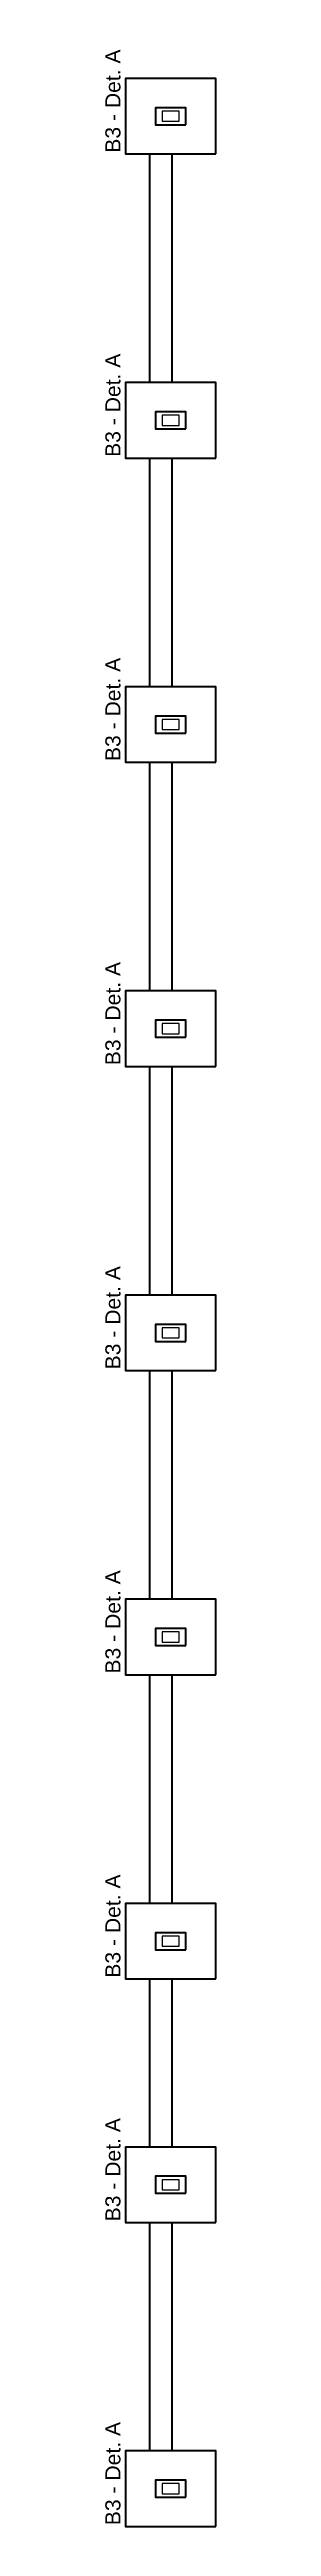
# Model space of a CAD drawing. Header units: millimetres. Extents: x -6 to 201520, y -744 to 120638.
# Drawn here: x 2540 to 2629, y -732 to 1234 of the extents above; entities that cross this region are included whole.
import ezdxf

# ---------------------------------------------------------------- set-up
doc = ezdxf.new("R2010")
doc.units = ezdxf.units.MM
doc.layers.add('Dimension', color=130, linetype='Continuous', lineweight=18)
doc.layers.add('Structural', color=50, linetype='Continuous', lineweight=35)
doc.styles.get("Standard").update_dxf_attribs({"font": 'arial.ttf'})

# ---------------------------------------------------------------- blocks, each defined once
blk = doc.blocks.new('Service - Unit Rectangle')
at = {"color": 0, "linetype": 'ByBlock', "lineweight": -2}
blk.add_lwpolyline([(-0.5, -0.5), (0.5, -0.5), (0.5, 0.5), (-0.5, 0.5)], close=True, dxfattribs=at)
blk = doc.blocks.new('b3-a pier')
at = {"color": 0, "linetype": 'ByBlock', "lineweight": -2, "xscale": 12, "yscale": 12, "zscale": 12}
blk.add_blockref('Service - Unit Rectangle', (0, 0), dxfattribs=at)
blk = doc.blocks.new('b3-a bottom')
at = {"color": 0, "linetype": 'ByBlock', "lineweight": -2, "xscale": 12, "yscale": 12, "zscale": 12}
blk.add_blockref('Service - Unit Rectangle', (0, 0), dxfattribs=at)
blk = doc.blocks.new('b3typeA')
at = {"layer": 'Dimension'}
blk.add_lwpolyline([(-4, -6.8), (4, -6.8), (4, 6.7), (-4, 6.7)], close=True, dxfattribs=at)
at = {"layer": 'Structural'}
for name, xscale, yscale, zscale in [('b3-a bottom', 5, 6, 5), ('b3-a pier', 1.125, 2, 1.125)]:
    blk.add_blockref(name, (0, 0), dxfattribs=dict(at, xscale=xscale, yscale=yscale, zscale=zscale))
blk.add_text('B3 - Det. A', height=12, dxfattribs=at).set_placement((-29, 40))

msp = doc.modelspace()

# ---------------------------------------------------------------- linework, layer by layer
at = {"layer": 'Structural'}
for p, q in [((2575.9233068, 970.1181828), (2575.9233068, 1151.5651871)), ((2593.9233068, 970.1181828), (2593.9233068, 1151.5396532)), ((2575.9233068, 728.6848328), (2575.9233068, 910.1181828)), ((2593.9233068, 728.6848328), (2593.9233068, 910.1181828)), ((2575.9233068, 487.2514828), (2575.9233068, 668.6848328)), ((2593.9233068, 487.2514828), (2593.9233068, 668.6848328)), ((2575.9233068, 245.8181328), (2575.9233068, 427.2514828)), ((2593.9233068, 245.8181328), (2593.9233068, 427.2514828)), ((2575.9233068, 4.3847828), (2575.9233068, 185.8181328)), ((2593.9233068, 4.3847828), (2593.9233068, 185.8181328)), ((2575.9233068, -237.0485672), (2575.9233068, -55.6152172)), ((2593.9233068, -237.0485672), (2593.9233068, -55.6152172)), ((2575.9233068, -430.4454372), (2575.9233068, -297.0485672)), ((2593.9233068, -430.4454372), (2593.9233068, -297.0485672)), ((2575.9233068, -671.6285972), (2575.9233068, -490.4454372)), ((2593.9233068, -671.6285972), (2593.9233068, -490.4454372))]:
    msp.add_line(p, q, dxfattribs=at)

# ---------------------------------------------------------------- block references
at = {"layer": 'Structural', "rotation": 90}
for p in [(2592.6275764, 1181.5515328), (2592.6275764, 940.1181828), (2592.6275764, 698.6848328), (2592.6275764, 457.2514828), (2592.6275764, 215.8181328), (2592.6275764, -25.6152172), (2592.6275764, -267.0485672), (2592.6275764, -460.4454372), (2592.6275764, -701.6285972)]:
    msp.add_blockref('b3typeA', p, dxfattribs=at)

doc.saveas('drawing.dxf')
